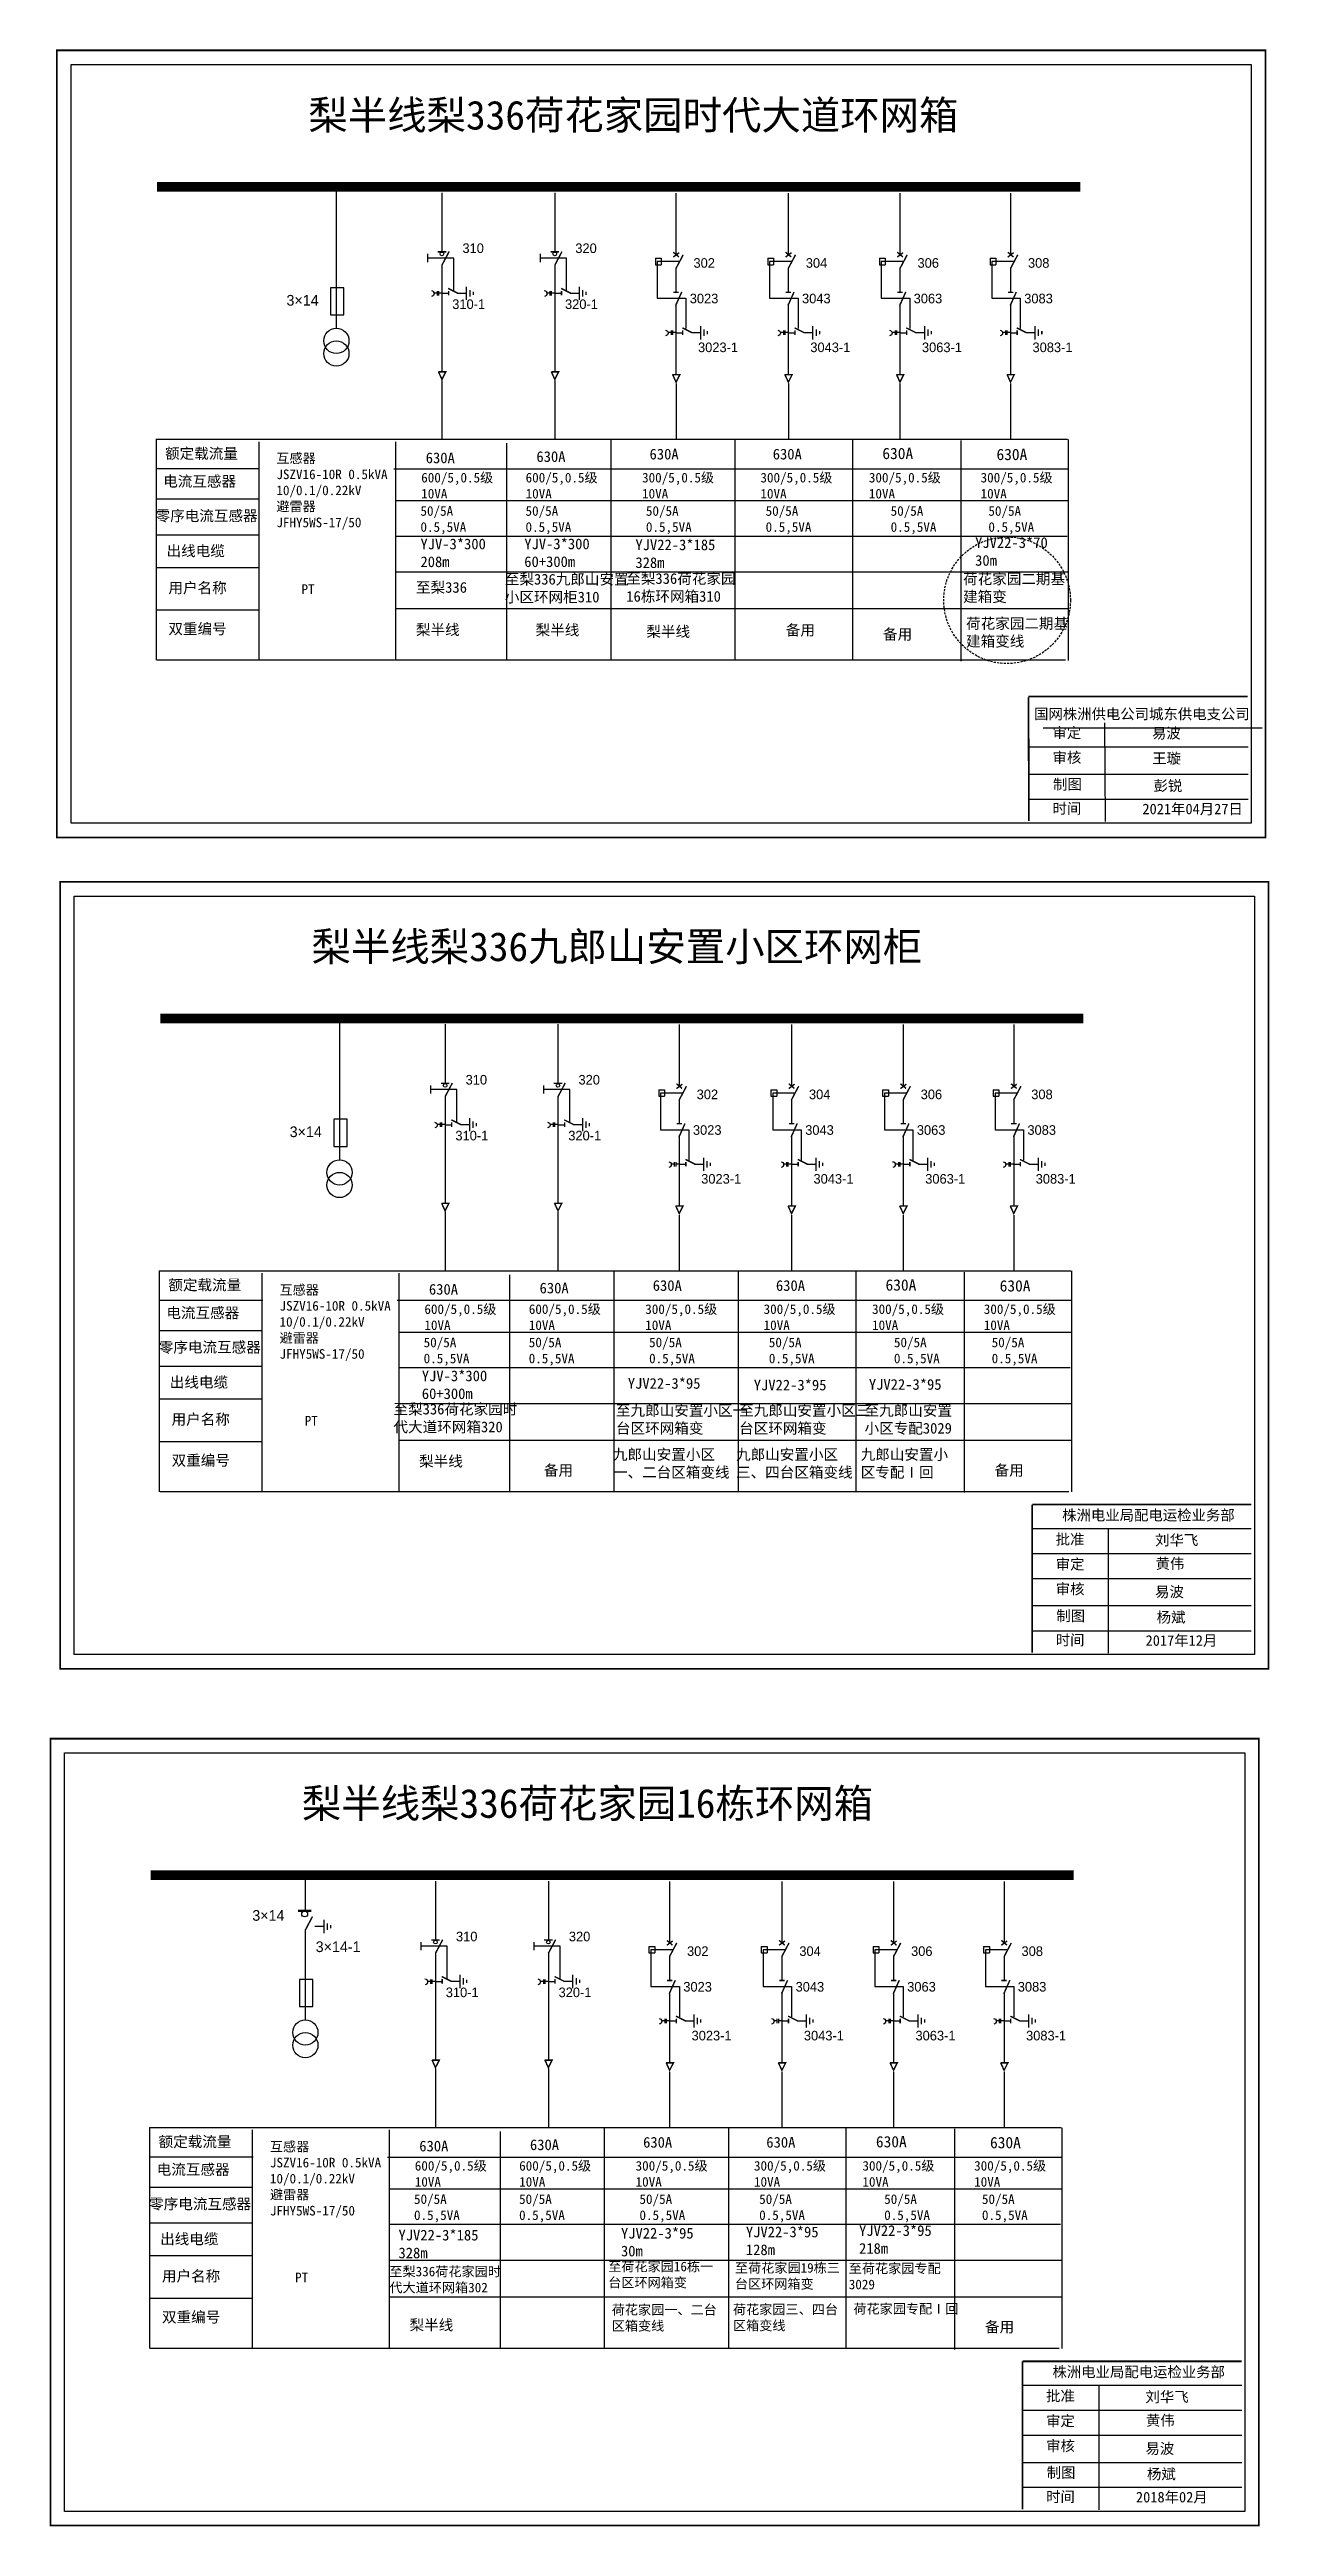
# Model space of a CAD drawing. Extents: x -1414 to -1025, y -1773 to -1515.
# Drawn here: x -1414 to -1287.4, y -1772.6 to -1515.5 of the extents above; entities that cross this region are included whole.
import ezdxf

# ---------------------------------------------------------------- set-up
doc = ezdxf.new("R2010")
doc.units = 0
doc.header["$LTSCALE"] = 0.774411
for name, pattern in [('ACAD_ISO02W100', [15, 12, -3]), ('CENTER', [50.8, 31.75, -6.35, 6.35, -6.35]), ('DASHED', [0.45, 0.3, -0.15])]:
    doc.linetypes.add(name, pattern=pattern)
doc.layers.get('0').update_dxf_attribs({"linetype": 'CONTINUOUS'})
doc.layers.add('2', color=7, linetype='CONTINUOUS')
doc.styles.add('hztxt_txtstyle_0.00_0_0', font='simkai.ttf')
doc.styles.add('hztxt_txtstyle_1.80_0_0', font='', dxfattribs={"height": 1.8, "bigfont": 'hztxt.shx'})
doc.styles.add('hztxt_txtstyle_2.70_0_0', font='', dxfattribs={"height": 2.7, "bigfont": 'hztxt.shx'})
doc.styles.add('字体', font='simkai_0.ttf', dxfattribs={"height": 2.5})
doc.styles.get('hztxt_txtstyle_1.80_0_0').set_extended_font_data('hztxt')
doc.styles.get('hztxt_txtstyle_2.70_0_0').set_extended_font_data('hztxt')

msp = doc.modelspace()

# ---------------------------------------------------------------- texts
at = {"color": 0, "style": 'hztxt_txtstyle_1.80_0_0'}
for s, p in [('310', (-1371.16, -1536.59)), ('320', (-1359.44, -1536.59)), ('302', (-1347.17, -1538.12)), ('304', (-1335.51, -1538.12)), ('306', (-1323.91, -1538.12)), ('308', (-1312.44, -1538.12)), ('310-1', (-1372.22, -1542.4)), ('320-1', (-1360.51, -1542.4)), ('3023', (-1347.56, -1541.81)), ('3043', (-1335.9, -1541.81)), ('3063', (-1324.31, -1541.81)), ('3083', (-1312.83, -1541.81)), ('3023-1', (-1346.7, -1546.88)), ('3043-1', (-1335.04, -1546.88)), ('3063-1', (-1323.45, -1546.88)), ('3083-1', (-1311.97, -1546.88)), ('310', (-1370.83, -1622.92)), ('320', (-1359.11, -1622.92)), ('302', (-1346.84, -1624.44)), ('304', (-1335.18, -1624.44)), ('306', (-1323.58, -1624.44)), ('308', (-1312.1, -1624.44)), ('310-1', (-1371.89, -1628.72)), ('320-1', (-1360.17, -1628.72)), ('3023', (-1347.23, -1628.14)), ('3043', (-1335.57, -1628.14)), ('3063', (-1323.98, -1628.14)), ('3083', (-1312.5, -1628.14)), ('3023-1', (-1346.37, -1633.21)), ('3043-1', (-1334.71, -1633.21)), ('3063-1', (-1323.11, -1633.21)), ('3083-1', (-1311.64, -1633.21)), ('310', (-1371.83, -1711.87)), ('320', (-1360.11, -1711.87)), ('302', (-1347.84, -1713.39)), ('304', (-1336.18, -1713.39)), ('306', (-1324.58, -1713.39)), ('308', (-1313.11, -1713.39)), ('310-1', (-1372.89, -1717.67)), ('320-1', (-1361.18, -1717.67)), ('3023', (-1348.23, -1717.09)), ('3043', (-1336.57, -1717.09)), ('3063', (-1324.98, -1717.09)), ('3083', (-1313.5, -1717.09)), ('3023-1', (-1347.37, -1722.16)), ('3043-1', (-1335.71, -1722.16)), ('3063-1', (-1324.12, -1722.16)), ('3083-1', (-1312.64, -1722.16))]:
    msp.add_text(s, height=0.998, dxfattribs=at).set_placement(p)
at = {"color": 0, "linetype": 'Continuous', "style": 'hztxt_txtstyle_2.70_0_0'}
for s, p in [('3×14', (-1389.43, -1542.05)), ('3×14', (-1389.1, -1628.38)), ('3×14', (-1392.98, -1709.74)), ('3×14-1', (-1386.4, -1712.99))]:
    msp.add_text(s, height=1.109, dxfattribs=at).set_placement(p)
at = {"color": 0, "linetype": 'Continuous', "attachment_point": 1}
for s, insert, char_height, width, style in [('{\\fSimSun|b0|i0|c134|p2;梨半线梨336荷花家园时代大道环网箱}', (-1387.16, -1520.77), 3, 80.4201, '字体'), ('{\\fSimSun|b0|i0|c134|p2;额定载流量}', (-1402.04, -1556.84), 1.1094, 17.8852, 'hztxt_txtstyle_2.70_0_0'), ('\\A1;{\\fSimSun|b0|i0|c134|p2;互感器\\PJSZV16-10R 0.5kVA\\P10/0.1/0.22kV\\P避雷器\\PJFHY5WS-17/50}', (-1390.48, -1557.4), 0.9985, 18.4113, 'hztxt_txtstyle_2.70_0_0'), ('{\\fSimSun|b0|i0|c134|p2;630A}', (-1374.97, -1557.3), 1.1094, 17.8852, 'hztxt_txtstyle_2.70_0_0'), ('{\\fSimSun|b0|i0|c134|p2;630A}', (-1363.48, -1557.17), 1.1094, 17.8852, 'hztxt_txtstyle_2.70_0_0'), ('{\\fSimSun|b0|i0|c134|p2;630A}', (-1351.73, -1556.91), 1.1094, 17.8852, 'hztxt_txtstyle_2.70_0_0'), ('{\\fSimSun|b0|i0|c134|p2;630A}', (-1338.94, -1556.91), 1.1094, 17.8852, 'hztxt_txtstyle_2.70_0_0'), ('{\\fSimSun|b0|i0|c134|p2;630A}', (-1327.56, -1556.81), 1.1757, 9.454, 'hztxt_txtstyle_0.00_0_0'), ('{\\fSimSun|b0|i0|c134|p2;630A}', (-1315.71, -1556.91), 1.1757, 9.454, 'hztxt_txtstyle_0.00_0_0'), ('{\\fSimSun|b0|i0|c134|p2;电流互感器}', (-1402.23, -1559.73), 1.1094, 17.8852, 'hztxt_txtstyle_2.70_0_0'), ('\\A1;{\\fSimSun|b0|i0|c134|p2;600/5,0.5级\\P10VA}', (-1375.44, -1559.41), 0.9985, 18.4113, 'hztxt_txtstyle_2.70_0_0'), ('\\A1;{\\fSimSun|b0|i0|c134|p2;600/5,0.5级\\P10VA}', (-1364.6, -1559.41), 0.9985, 18.4113, 'hztxt_txtstyle_2.70_0_0'), ('\\A1;{\\fSimSun|b0|i0|c134|p2;300/5,0.5级\\P10VA}', (-1352.51, -1559.41), 0.9985, 18.4113, 'hztxt_txtstyle_2.70_0_0'), ('\\A1;{\\fSimSun|b0|i0|c134|p2;300/5,0.5级\\P10VA}', (-1340.22, -1559.41), 0.9985, 18.4113, 'hztxt_txtstyle_2.70_0_0'), ('\\A1;{\\fSimSun|b0|i0|c134|p2;300/5,0.5级\\P10VA}', (-1328.96, -1559.41), 0.9985, 18.4113, 'hztxt_txtstyle_2.70_0_0'), ('\\A1;{\\fSimSun|b0|i0|c134|p2;300/5,0.5级\\P10VA}', (-1317.36, -1559.41), 0.9985, 18.4113, 'hztxt_txtstyle_2.70_0_0'), ('{\\fSimSun|b0|i0|c134|p2;零序电流互感器}', (-1403.02, -1563.31), 1.1094, 17.8852, 'hztxt_txtstyle_2.70_0_0'), ('{\\fSimSun|b0|i0|c134|p2;50/5A\\P0.5,5VA}', (-1375.52, -1562.87), 0.9985, 17.8852, 'hztxt_txtstyle_2.70_0_0'), ('{\\fSimSun|b0|i0|c134|p2;50/5A\\P0.5,5VA}', (-1364.61, -1562.87), 0.9985, 17.8852, 'hztxt_txtstyle_2.70_0_0'), ('{\\fSimSun|b0|i0|c134|p2;50/5A\\P0.5,5VA}', (-1352.11, -1562.87), 0.9985, 17.8852, 'hztxt_txtstyle_2.70_0_0'), ('{\\fSimSun|b0|i0|c134|p2;50/5A\\P0.5,5VA}', (-1339.68, -1562.87), 0.9985, 17.8852, 'hztxt_txtstyle_2.70_0_0'), ('{\\fSimSun|b0|i0|c134|p2;50/5A\\P0.5,5VA}', (-1326.7, -1562.87), 0.9985, 17.8852, 'hztxt_txtstyle_2.70_0_0'), ('{\\fSimSun|b0|i0|c134|p2;50/5A\\P0.5,5VA}', (-1316.55, -1562.87), 0.9985, 17.8852, 'hztxt_txtstyle_2.70_0_0'), ('{\\fSimSun|b0|i0|c134|p2;YJV22-3*70 \\P30m}', (-1317.93, -1566.1), 1.1094, 17.8852, 'hztxt_txtstyle_2.70_0_0'), ('{\\fSimSun|b0|i0|c134|p2;出线电缆}', (-1401.88, -1566.95), 1.1094, 17.8852, 'hztxt_txtstyle_2.70_0_0'), ('{\\fSimSun|b0|i0|c134|p2;YJV-3*300 \\P208m}', (-1375.52, -1566.24), 1.1094, 17.8852, 'hztxt_txtstyle_2.70_0_0'), ('{\\fSimSun|b0|i0|c134|p2;YJV-3*300 \\P60+300m}', (-1364.74, -1566.23), 1.1094, 17.8852, 'hztxt_txtstyle_2.70_0_0'), ('{\\fSimSun|b0|i0|c134|p2;YJV22-3*185 \\P328m}', (-1353.2, -1566.33), 1.1094, 17.8852, 'hztxt_txtstyle_2.70_0_0'), ('{\\fSimSun|b0|i0|c134|p2;用户名称}', (-1401.69, -1570.79), 1.1094, 17.8852, 'hztxt_txtstyle_2.70_0_0'), ('{\\fSimSun|b0|i0|c134|p2;PT}', (-1387.87, -1570.99), 1.0024, 7.7986, 'hztxt_txtstyle_0.00_0_0'), ('{\\fSimSun|b0|i0|c134|p2;至梨336}', (-1375.98, -1570.75), 1.1094, 13.2313, 'hztxt_txtstyle_2.70_0_0'), ('{\\fSimSun|b0|i0|c134|p2;至梨336九郎山安置小区环网柜310}', (-1366.76, -1569.9), 1.1094, 13.2313, 'hztxt_txtstyle_2.70_0_0'), ('{\\fSimSun|b0|i0|c134|p2;至梨336荷花家园16栋环网箱310}', (-1354.15, -1569.83), 1.1094, 11.9825, 'hztxt_txtstyle_2.70_0_0'), ('{\\fSimSun|b0|i0|c134|p2;荷花家园二期基建箱变}', (-1319.18, -1569.86), 1.1094, 11.9825, 'hztxt_txtstyle_2.70_0_0'), ('{\\fSimSun|b0|i0|c134|p2;双重编号}', (-1401.69, -1575.05), 1.1094, 17.8852, 'hztxt_txtstyle_2.70_0_0'), ('{\\fSimSun|b0|i0|c134|p2;梨半线}', (-1375.99, -1575.14), 1.1094, 17.8852, 'hztxt_txtstyle_2.70_0_0'), ('{\\fSimSun|b0|i0|c134|p2;梨半线}', (-1363.56, -1575.17), 1.1094, 17.8852, 'hztxt_txtstyle_2.70_0_0'), ('{\\fSimSun|b0|i0|c134|p2;梨半线}', (-1352.06, -1575.33), 1.1094, 17.8852, 'hztxt_txtstyle_2.70_0_0'), ('{\\fSimSun|b0|i0|c134|p2;备用}', (-1337.59, -1575.18), 1.1094, 17.8852, 'hztxt_txtstyle_2.70_0_0'), ('{\\fSimSun|b0|i0|c134|p2;备用}', (-1327.49, -1575.61), 1.1094, 17.8852, 'hztxt_txtstyle_2.70_0_0'), ('{\\fSimSun|b0|i0|c134|p2;荷花家园二期基建箱变线}', (-1318.87, -1574.49), 1.1094, 11.4461, 'hztxt_txtstyle_2.70_0_0'), ('国网株洲供电公司城东供电支公司', (-1311.81, -1583.9), 1.0944, 29.9201, '字体'), ('\\f\uffbfﾬￌﾣﾤ_GB2312|b0|i0|c134|p49;审定', (-1309.89, -1585.85), 1.0944, 8.5588, '字体'), ('易波', (-1299.57, -1585.89), 1.094, 8.5588, '字体'), ('\\f\uffbfﾬￌﾣﾤ_GB2312|b0|i0|c134|p49;审核', (-1309.89, -1588.42), 1.0944, 8.5588, '字体'), ('王璇', (-1299.54, -1588.5), 1.094, 8.5588, '字体'), ('\\f\uffbfﾬￌﾣﾤ_GB2312|b0|i0|c134|p49;制图', (-1309.83, -1591.2), 1.0944, 8.5588, '字体'), ('{\\fSimSun|b0|i0|c134|p2;彭锐}', (-1299.41, -1591.35), 1.0944, 8.5588, '字体'), ('\\f\uffbfﾬￌﾣﾤ_GB2312|b0|i0|c134|p49;时间', (-1309.89, -1593.71), 1.0944, 8.5588, '字体'), ('2021{\\fSimSun|b0|i0|c134|p2;年}04{\\fSimSun|b0|i0|c134|p2;月27日}', (-1300.56, -1593.76), 1.0944, 16.0081, '字体'), ('{\\fSimSun|b0|i0|c134|p2;梨半线梨336九郎山安置小区环网柜}', (-1386.83, -1607.1), 3, 80.4201, '字体'), ('{\\fSimSun|b0|i0|c134|p2;额定载流量}', (-1401.7, -1643.17), 1.1094, 17.8852, 'hztxt_txtstyle_2.70_0_0'), ('{\\fSimSun|b0|i0|c134|p2;630A}', (-1351.4, -1643.23), 1.1094, 17.8852, 'hztxt_txtstyle_2.70_0_0'), ('{\\fSimSun|b0|i0|c134|p2;630A}', (-1338.61, -1643.23), 1.1094, 17.8852, 'hztxt_txtstyle_2.70_0_0'), ('{\\fSimSun|b0|i0|c134|p2;630A}', (-1327.23, -1643.14), 1.1757, 9.454, 'hztxt_txtstyle_0.00_0_0'), ('{\\fSimSun|b0|i0|c134|p2;630A}', (-1315.38, -1643.23), 1.1757, 9.454, 'hztxt_txtstyle_0.00_0_0'), ('\\A1;{\\fSimSun|b0|i0|c134|p2;互感器\\PJSZV16-10R 0.5kVA\\P10/0.1/0.22kV\\P避雷器\\PJFHY5WS-17/50}', (-1390.15, -1643.73), 0.9985, 18.4113, 'hztxt_txtstyle_2.70_0_0'), ('\\A1;{\\fSimSun|b0|i0|c134|p2;600/5,0.5级\\P10VA}', (-1375.11, -1645.74), 0.9985, 18.4113, 'hztxt_txtstyle_2.70_0_0'), ('{\\fSimSun|b0|i0|c134|p2;630A}', (-1374.64, -1643.62), 1.1094, 17.8852, 'hztxt_txtstyle_2.70_0_0'), ('\\A1;{\\fSimSun|b0|i0|c134|p2;600/5,0.5级\\P10VA}', (-1364.27, -1645.74), 0.9985, 18.4113, 'hztxt_txtstyle_2.70_0_0'), ('{\\fSimSun|b0|i0|c134|p2;630A}', (-1363.15, -1643.49), 1.1094, 17.8852, 'hztxt_txtstyle_2.70_0_0'), ('\\A1;{\\fSimSun|b0|i0|c134|p2;300/5,0.5级\\P10VA}', (-1352.18, -1645.74), 0.9985, 18.4113, 'hztxt_txtstyle_2.70_0_0'), ('\\A1;{\\fSimSun|b0|i0|c134|p2;300/5,0.5级\\P10VA}', (-1339.89, -1645.74), 0.9985, 18.4113, 'hztxt_txtstyle_2.70_0_0'), ('\\A1;{\\fSimSun|b0|i0|c134|p2;300/5,0.5级\\P10VA}', (-1328.63, -1645.74), 0.9985, 18.4113, 'hztxt_txtstyle_2.70_0_0'), ('\\A1;{\\fSimSun|b0|i0|c134|p2;300/5,0.5级\\P10VA}', (-1317.03, -1645.74), 0.9985, 18.4113, 'hztxt_txtstyle_2.70_0_0'), ('{\\fSimSun|b0|i0|c134|p2;电流互感器}', (-1401.9, -1646.06), 1.1094, 17.8852, 'hztxt_txtstyle_2.70_0_0'), ('{\\fSimSun|b0|i0|c134|p2;零序电流互感器}', (-1402.69, -1649.63), 1.1094, 17.8852, 'hztxt_txtstyle_2.70_0_0'), ('{\\fSimSun|b0|i0|c134|p2;50/5A\\P0.5,5VA}', (-1375.19, -1649.19), 0.9985, 17.8852, 'hztxt_txtstyle_2.70_0_0'), ('{\\fSimSun|b0|i0|c134|p2;50/5A\\P0.5,5VA}', (-1364.28, -1649.19), 0.9985, 17.8852, 'hztxt_txtstyle_2.70_0_0'), ('{\\fSimSun|b0|i0|c134|p2;50/5A\\P0.5,5VA}', (-1351.78, -1649.19), 0.9985, 17.8852, 'hztxt_txtstyle_2.70_0_0'), ('{\\fSimSun|b0|i0|c134|p2;50/5A\\P0.5,5VA}', (-1339.35, -1649.19), 0.9985, 17.8852, 'hztxt_txtstyle_2.70_0_0'), ('{\\fSimSun|b0|i0|c134|p2;50/5A\\P0.5,5VA}', (-1326.36, -1649.19), 0.9985, 17.8852, 'hztxt_txtstyle_2.70_0_0'), ('{\\fSimSun|b0|i0|c134|p2;50/5A\\P0.5,5VA}', (-1316.21, -1649.19), 0.9985, 17.8852, 'hztxt_txtstyle_2.70_0_0'), ('{\\fSimSun|b0|i0|c134|p2;出线电缆}', (-1401.55, -1653.27), 1.1094, 17.8852, 'hztxt_txtstyle_2.70_0_0'), ('{\\fSimSun|b0|i0|c134|p2;YJV-3*300 \\P60+300m}', (-1375.38, -1652.61), 1.1094, 17.8852, 'hztxt_txtstyle_2.70_0_0'), ('{\\fSimSun|b0|i0|c134|p2;YJV22-3*95}', (-1353.99, -1653.39), 1.1094, 17.8852, 'hztxt_txtstyle_2.70_0_0'), ('{\\fSimSun|b0|i0|c134|p2;YJV22-3*95}', (-1340.91, -1653.56), 1.1094, 17.8852, 'hztxt_txtstyle_2.70_0_0'), ('{\\fSimSun|b0|i0|c134|p2;YJV22-3*95}', (-1328.96, -1653.5), 1.1094, 17.8852, 'hztxt_txtstyle_2.70_0_0'), ('{\\fSimSun|b0|i0|c134|p2;至梨336荷花家园时代大道环网箱320}', (-1378.32, -1656.06), 1.1094, 13.2313, 'hztxt_txtstyle_2.70_0_0'), ('{\\fSimSun|b0|i0|c134|p2;至九郎山安置小区一台区环网箱变}', (-1355.22, -1656.2), 1.1094, 13.6226, 'hztxt_txtstyle_2.70_0_0'), ('{\\fSimSun|b0|i0|c134|p2;至九郎山安置小区三台区环网箱变}', (-1342.43, -1656.2), 1.1094, 13.6226, 'hztxt_txtstyle_2.70_0_0'), ('{\\fSimSun|b0|i0|c134|p2;至九郎山安置小区专配3029}', (-1329.41, -1656.2), 1.1094, 9.6975, 'hztxt_txtstyle_2.70_0_0'), ('{\\fSimSun|b0|i0|c134|p2;用户名称}', (-1401.36, -1657.12), 1.1094, 17.8852, 'hztxt_txtstyle_2.70_0_0'), ('{\\fSimSun|b0|i0|c134|p2;PT}', (-1387.54, -1657.32), 1.0024, 7.7986, 'hztxt_txtstyle_0.00_0_0'), ('{\\fSimSun|b0|i0|c134|p2;双重编号}', (-1401.36, -1661.38), 1.1094, 17.8852, 'hztxt_txtstyle_2.70_0_0'), ('{\\fSimSun|b0|i0|c134|p2;九郎山安置小区一、二台区箱变线}', (-1355.53, -1660.77), 1.1094, 12.5431, 'hztxt_txtstyle_2.70_0_0'), ('{\\fSimSun|b0|i0|c134|p2;九郎山安置小区三、四台区箱变线}', (-1342.75, -1660.77), 1.1094, 12.5431, 'hztxt_txtstyle_2.70_0_0'), ('{\\fSimSun|b0|i0|c134|p2;九郎山安置小区专配Ⅰ回}', (-1329.81, -1660.77), 1.1094, 9.6975, 'hztxt_txtstyle_2.70_0_0'), ('{\\fSimSun|b0|i0|c134|p2;梨半线}', (-1375.66, -1661.47), 1.1094, 17.8852, 'hztxt_txtstyle_2.70_0_0'), ('{\\fSimSun|b0|i0|c134|p2;备用}', (-1362.7, -1662.41), 1.1094, 17.8852, 'hztxt_txtstyle_2.70_0_0'), ('{\\fSimSun|b0|i0|c134|p2;备用}', (-1315.9, -1662.41), 1.1094, 17.8852, 'hztxt_txtstyle_2.70_0_0'), ('株洲电业局配电运检业务部', (-1308.89, -1667.08), 1.0944, 29.9201, '字体'), ('{\\fKaiTi_GB2312|b0|i0|c134|p49;批准}', (-1309.56, -1669.58), 1.0944, 8.5588, '字体'), ('刘华飞', (-1299.24, -1669.67), 1.094, 8.5588, '字体'), ('\\f\uffbfﾬￌﾣﾤ_GB2312|b0|i0|c134|p49;审定', (-1309.56, -1672.17), 1.0944, 8.5588, '字体'), ('黄伟', (-1299.19, -1672.11), 1.094, 8.5588, '字体'), ('\\f\uffbfﾬￌﾣﾤ_GB2312|b0|i0|c134|p49;审核', (-1309.56, -1674.75), 1.0944, 8.5588, '字体'), ('易波', (-1299.24, -1675.04), 1.094, 8.5588, '字体'), ('\\f\uffbfﾬￌﾣﾤ_GB2312|b0|i0|c134|p49;制图', (-1309.5, -1677.53), 1.0944, 8.5588, '字体'), ('{\\fSimSun|b0|i0|c134|p2;杨斌}', (-1299.08, -1677.68), 1.0944, 8.5588, '字体'), ('\\f\uffbfﾬￌﾣﾤ_GB2312|b0|i0|c134|p49;时间', (-1309.56, -1680.04), 1.0944, 8.5588, '字体'), ('2017{\\fSimSun|b0|i0|c134|p2;年}12{\\fSimSun|b0|i0|c134|p2;月}', (-1300.23, -1680.09), 1.0944, 16.0081, '字体'), ('{\\fSimSun|b0|i0|c134|p2;梨半线梨336荷花家园16栋环网箱}', (-1387.83, -1696.05), 3, 80.4201, '字体'), ('{\\fSimSun|b0|i0|c134|p2;额定载流量}', (-1402.71, -1732.12), 1.1094, 17.8852, 'hztxt_txtstyle_2.70_0_0'), ('\\A1;{\\fSimSun|b0|i0|c134|p2;互感器\\PJSZV16-10R 0.5kVA\\P10/0.1/0.22kV\\P避雷器\\PJFHY5WS-17/50}', (-1391.15, -1732.68), 0.9985, 18.4113, 'hztxt_txtstyle_2.70_0_0'), ('{\\fSimSun|b0|i0|c134|p2;630A}', (-1375.64, -1732.57), 1.1094, 17.8852, 'hztxt_txtstyle_2.70_0_0'), ('{\\fSimSun|b0|i0|c134|p2;630A}', (-1364.15, -1732.44), 1.1094, 17.8852, 'hztxt_txtstyle_2.70_0_0'), ('{\\fSimSun|b0|i0|c134|p2;630A}', (-1352.4, -1732.18), 1.1094, 17.8852, 'hztxt_txtstyle_2.70_0_0'), ('{\\fSimSun|b0|i0|c134|p2;630A}', (-1339.61, -1732.18), 1.1094, 17.8852, 'hztxt_txtstyle_2.70_0_0'), ('{\\fSimSun|b0|i0|c134|p2;630A}', (-1328.23, -1732.09), 1.1757, 9.454, 'hztxt_txtstyle_0.00_0_0'), ('{\\fSimSun|b0|i0|c134|p2;630A}', (-1316.38, -1732.18), 1.1757, 9.454, 'hztxt_txtstyle_0.00_0_0'), ('{\\fSimSun|b0|i0|c134|p2;电流互感器}', (-1402.9, -1735), 1.1094, 17.8852, 'hztxt_txtstyle_2.70_0_0'), ('\\A1;{\\fSimSun|b0|i0|c134|p2;600/5,0.5级\\P10VA}', (-1376.11, -1734.68), 0.9985, 18.4113, 'hztxt_txtstyle_2.70_0_0'), ('\\A1;{\\fSimSun|b0|i0|c134|p2;600/5,0.5级\\P10VA}', (-1365.27, -1734.68), 0.9985, 18.4113, 'hztxt_txtstyle_2.70_0_0'), ('\\A1;{\\fSimSun|b0|i0|c134|p2;300/5,0.5级\\P10VA}', (-1353.18, -1734.68), 0.9985, 18.4113, 'hztxt_txtstyle_2.70_0_0'), ('\\A1;{\\fSimSun|b0|i0|c134|p2;300/5,0.5级\\P10VA}', (-1340.89, -1734.68), 0.9985, 18.4113, 'hztxt_txtstyle_2.70_0_0'), ('\\A1;{\\fSimSun|b0|i0|c134|p2;300/5,0.5级\\P10VA}', (-1329.63, -1734.68), 0.9985, 18.4113, 'hztxt_txtstyle_2.70_0_0'), ('\\A1;{\\fSimSun|b0|i0|c134|p2;300/5,0.5级\\P10VA}', (-1318.03, -1734.68), 0.9985, 18.4113, 'hztxt_txtstyle_2.70_0_0'), ('{\\fSimSun|b0|i0|c134|p2;50/5A\\P0.5,5VA}', (-1376.19, -1738.14), 0.9985, 17.8852, 'hztxt_txtstyle_2.70_0_0'), ('{\\fSimSun|b0|i0|c134|p2;50/5A\\P0.5,5VA}', (-1365.28, -1738.14), 0.9985, 17.8852, 'hztxt_txtstyle_2.70_0_0'), ('{\\fSimSun|b0|i0|c134|p2;50/5A\\P0.5,5VA}', (-1352.78, -1738.14), 0.9985, 17.8852, 'hztxt_txtstyle_2.70_0_0'), ('{\\fSimSun|b0|i0|c134|p2;50/5A\\P0.5,5VA}', (-1340.35, -1738.14), 0.9985, 17.8852, 'hztxt_txtstyle_2.70_0_0'), ('{\\fSimSun|b0|i0|c134|p2;50/5A\\P0.5,5VA}', (-1327.37, -1738.14), 0.9985, 17.8852, 'hztxt_txtstyle_2.70_0_0'), ('{\\fSimSun|b0|i0|c134|p2;50/5A\\P0.5,5VA}', (-1317.22, -1738.14), 0.9985, 17.8852, 'hztxt_txtstyle_2.70_0_0'), ('{\\fSimSun|b0|i0|c134|p2;零序电流互感器}', (-1403.69, -1738.58), 1.1094, 17.8852, 'hztxt_txtstyle_2.70_0_0'), ('{\\fSimSun|b0|i0|c134|p2;出线电缆}', (-1402.55, -1742.22), 1.1094, 17.8852, 'hztxt_txtstyle_2.70_0_0'), ('{\\fSimSun|b0|i0|c134|p2;YJV22-3*185 \\P328m}', (-1377.8, -1741.82), 1.1094, 17.8852, 'hztxt_txtstyle_2.70_0_0'), ('{\\fSimSun|b0|i0|c134|p2;YJV22-3*95\\P30m}', (-1354.7, -1741.62), 1.1094, 17.8852, 'hztxt_txtstyle_2.70_0_0'), ('{\\fSimSun|b0|i0|c134|p2;YJV22-3*95\\P128m}', (-1341.73, -1741.49), 1.1094, 17.8852, 'hztxt_txtstyle_2.70_0_0'), ('{\\fSimSun|b0|i0|c134|p2;YJV22-3*95\\P218m}', (-1329.98, -1741.35), 1.1094, 17.8852, 'hztxt_txtstyle_2.70_0_0'), ('{\\fSimSun|b0|i0|c134|p2;用户名称}', (-1402.36, -1746.07), 1.1094, 17.8852, 'hztxt_txtstyle_2.70_0_0'), ('{\\fSimSun|b0|i0|c134|p2;至梨336荷花家园时代大道环网箱302}', (-1378.75, -1745.65), 1, 12.025, 'hztxt_txtstyle_2.70_0_0'), ('{\\fSimSun|b0|i0|c134|p2;至荷花家园16栋一台区环网箱变}', (-1356.03, -1745.13), 1, 11.1409, 'hztxt_txtstyle_2.70_0_0'), ('{\\fSimSun|b0|i0|c134|p2;至荷花家园19栋三台区环网箱变}', (-1342.87, -1745.27), 1, 11.1409, 'hztxt_txtstyle_2.70_0_0'), ('{\\fSimSun|b0|i0|c134|p2;至荷花家园专配3029}', (-1331.05, -1745.33), 1, 11.1409, 'hztxt_txtstyle_2.70_0_0'), ('{\\fSimSun|b0|i0|c134|p2;PT}', (-1388.54, -1746.27), 1.0024, 7.7986, 'hztxt_txtstyle_0.00_0_0'), ('{\\fSimSun|b0|i0|c134|p2;双重编号}', (-1402.36, -1750.33), 1.1094, 17.8852, 'hztxt_txtstyle_2.70_0_0'), ('{\\fSimSun|b0|i0|c134|p2;梨半线}', (-1376.65, -1751.15), 1.1094, 17.8852, 'hztxt_txtstyle_2.70_0_0'), ('{\\fSimSun|b0|i0|c134|p2;荷花家园一、二台区箱变线}', (-1355.66, -1749.62), 1, 11.1409, 'hztxt_txtstyle_2.70_0_0'), ('{\\fSimSun|b0|i0|c134|p2;荷花家园三、四台区箱变线}', (-1343.07, -1749.59), 1, 11.1409, 'hztxt_txtstyle_2.70_0_0'), ('{\\fSimSun|b0|i0|c134|p2;荷花家园专配Ⅰ回}', (-1330.57, -1749.52), 1, 11.1409, 'hztxt_txtstyle_2.70_0_0'), ('{\\fSimSun|b0|i0|c134|p2;备用}', (-1316.9, -1751.35), 1.1094, 17.8852, 'hztxt_txtstyle_2.70_0_0'), ('株洲电业局配电运检业务部', (-1309.9, -1756.03), 1.0944, 29.9201, '字体'), ('{\\fKaiTi_GB2312|b0|i0|c134|p49;批准}', (-1310.56, -1758.52), 1.0944, 8.5588, '字体'), ('刘华飞', (-1300.24, -1758.62), 1.094, 8.5588, '字体'), ('\\f\uffbfﾬￌﾣﾤ_GB2312|b0|i0|c134|p49;审定', (-1310.56, -1761.12), 1.0944, 8.5588, '字体'), ('黄伟', (-1300.19, -1761.06), 1.094, 8.5588, '字体'), ('\\f\uffbfﾬￌﾣﾤ_GB2312|b0|i0|c134|p49;审核', (-1310.56, -1763.7), 1.0944, 8.5588, '字体'), ('易波', (-1300.24, -1763.99), 1.094, 8.5588, '字体'), ('\\f\uffbfﾬￌﾣﾤ_GB2312|b0|i0|c134|p49;制图', (-1310.5, -1766.48), 1.0944, 8.5588, '字体'), ('{\\fSimSun|b0|i0|c134|p2;杨斌}', (-1300.08, -1766.63), 1.0944, 8.5588, '字体'), ('\\f\uffbfﾬￌﾣﾤ_GB2312|b0|i0|c134|p49;时间', (-1310.56, -1768.99), 1.0944, 8.5588, '字体'), ('2018{\\fSimSun|b0|i0|c134|p2;年}02{\\fSimSun|b0|i0|c134|p2;月}', (-1301.23, -1769.03), 1.0944, 16.0081, '字体')]:
    msp.add_mtext(s, dxfattribs=dict(at, insert=insert, char_height=char_height, width=width, style=style))

# ---------------------------------------------------------------- blocks, each defined once
blk = doc.blocks.new('JD')
for points in [[(-2, 0.2), (-2, -0.2), (2, 0.2), (2, -0.2)], [(1, -1.2), (1, -0.8), (-1, -1.2), (-1, -0.8)], [(-0.5, -1.8), (-0.5, -2.2), (0.5, -1.8), (0.5, -2.2)]]:
    blk.add_trace(points)

# ---------------------------------------------------------------- linework, layer by layer
at = {"color": 0}
for p, q in [((-1384.26, -1529.7), (-1384.26, -1544.38)), ((-1373.29, -1530.34), (-1373.29, -1536.45)), ((-1361.57, -1530.34), (-1361.57, -1536.45)), ((-1348.99, -1530.37), (-1348.99, -1536.79)), ((-1337.33, -1530.37), (-1337.33, -1536.79)), ((-1325.73, -1530.37), (-1325.73, -1536.79)), ((-1314.25, -1530.37), (-1314.25, -1536.79)), ((-1373.29, -1537.81), (-1373.29, -1548.91)), ((-1361.57, -1537.81), (-1361.57, -1548.91)), ((-1351.12, -1537.13), (-1350.52, -1537.13)), ((-1351.12, -1537.13), (-1351.12, -1537.8)), ((-1351.12, -1537.8), (-1350.52, -1537.8)), ((-1350.52, -1537.13), (-1350.52, -1537.8)), ((-1339.46, -1537.13), (-1338.86, -1537.13)), ((-1339.46, -1537.13), (-1339.46, -1537.8)), ((-1339.46, -1537.8), (-1338.86, -1537.8)), ((-1338.86, -1537.13), (-1338.86, -1537.8)), ((-1327.86, -1537.13), (-1327.26, -1537.13)), ((-1327.86, -1537.13), (-1327.86, -1537.8)), ((-1327.86, -1537.8), (-1327.26, -1537.8)), ((-1327.26, -1537.13), (-1327.26, -1537.8)), ((-1316.38, -1537.13), (-1315.78, -1537.13)), ((-1316.38, -1537.13), (-1316.38, -1537.8)), ((-1316.38, -1537.8), (-1315.78, -1537.8)), ((-1315.78, -1537.13), (-1315.78, -1537.8)), ((-1348.99, -1538.15), (-1348.99, -1540.62)), ((-1337.33, -1538.15), (-1337.33, -1540.62)), ((-1325.73, -1538.15), (-1325.73, -1540.62)), ((-1314.25, -1538.15), (-1314.25, -1540.62)), ((-1373.29, -1540.76), (-1372.6, -1540.76)), ((-1371.7, -1540.74), (-1370.76, -1540.74)), ((-1361.57, -1540.76), (-1360.88, -1540.76)), ((-1359.98, -1540.74), (-1359.04, -1540.74)), ((-1348.99, -1541.86), (-1348.99, -1549.17)), ((-1337.33, -1541.86), (-1337.33, -1549.17)), ((-1325.73, -1541.86), (-1325.73, -1549.17)), ((-1314.25, -1541.86), (-1314.25, -1549.17)), ((-1348.99, -1544.86), (-1348.29, -1544.86)), ((-1347.39, -1544.84), (-1346.45, -1544.84)), ((-1337.33, -1544.86), (-1336.64, -1544.86)), ((-1335.73, -1544.84), (-1334.79, -1544.84)), ((-1325.73, -1544.86), (-1325.04, -1544.86)), ((-1324.14, -1544.84), (-1323.19, -1544.84)), ((-1314.25, -1544.86), (-1313.56, -1544.86)), ((-1312.66, -1544.84), (-1311.72, -1544.84)), ((-1392.22, -1559.01), (-1402.92, -1559.01)), ((-1392.26, -1562.16), (-1402.96, -1562.16)), ((-1392.26, -1565.88), (-1402.96, -1565.88)), ((-1392.3, -1569.27), (-1403, -1569.27)), ((-1392.26, -1573.68), (-1402.96, -1573.68)), ((-1383.93, -1616.02), (-1383.93, -1630.71)), ((-1372.96, -1616.66), (-1372.96, -1622.78)), ((-1361.24, -1616.66), (-1361.24, -1622.78)), ((-1348.65, -1616.7), (-1348.65, -1623.11)), ((-1337, -1616.7), (-1337, -1623.11)), ((-1325.4, -1616.7), (-1325.4, -1623.11)), ((-1313.92, -1616.7), (-1313.92, -1623.11)), ((-1372.96, -1624.14), (-1372.96, -1635.24)), ((-1361.24, -1624.14), (-1361.24, -1635.24)), ((-1350.78, -1623.46), (-1350.18, -1623.46)), ((-1350.78, -1623.46), (-1350.78, -1624.13)), ((-1350.78, -1624.13), (-1350.18, -1624.13)), ((-1350.18, -1623.46), (-1350.18, -1624.13)), ((-1348.65, -1624.48), (-1348.65, -1626.95)), ((-1339.13, -1623.46), (-1338.53, -1623.46)), ((-1339.13, -1623.46), (-1339.13, -1624.13)), ((-1339.13, -1624.13), (-1338.53, -1624.13)), ((-1338.53, -1623.46), (-1338.53, -1624.13)), ((-1337, -1624.48), (-1337, -1626.95)), ((-1327.53, -1623.46), (-1326.93, -1623.46)), ((-1327.53, -1623.46), (-1327.53, -1624.13)), ((-1327.53, -1624.13), (-1326.93, -1624.13)), ((-1326.93, -1623.46), (-1326.93, -1624.13)), ((-1325.4, -1624.48), (-1325.4, -1626.95)), ((-1316.05, -1623.46), (-1315.45, -1623.46)), ((-1316.05, -1623.46), (-1316.05, -1624.13)), ((-1316.05, -1624.13), (-1315.45, -1624.13)), ((-1315.45, -1623.46), (-1315.45, -1624.13)), ((-1313.92, -1624.48), (-1313.92, -1626.95)), ((-1372.96, -1627.09), (-1372.27, -1627.09)), ((-1371.37, -1627.07), (-1370.43, -1627.07)), ((-1361.24, -1627.09), (-1360.55, -1627.09)), ((-1359.65, -1627.07), (-1358.71, -1627.07)), ((-1348.65, -1628.19), (-1348.65, -1635.5)), ((-1337, -1628.19), (-1337, -1635.5)), ((-1325.4, -1628.19), (-1325.4, -1635.5)), ((-1313.92, -1628.19), (-1313.92, -1635.5)), ((-1348.65, -1631.19), (-1347.96, -1631.19)), ((-1347.06, -1631.17), (-1346.12, -1631.17)), ((-1337, -1631.19), (-1336.3, -1631.19)), ((-1335.4, -1631.17), (-1334.46, -1631.17)), ((-1325.4, -1631.19), (-1324.71, -1631.19)), ((-1323.8, -1631.17), (-1322.86, -1631.17)), ((-1313.92, -1631.19), (-1313.23, -1631.19)), ((-1312.33, -1631.17), (-1311.39, -1631.17)), ((-1391.88, -1645.34), (-1402.59, -1645.34)), ((-1391.93, -1648.49), (-1402.63, -1648.49)), ((-1391.93, -1652.2), (-1402.63, -1652.2)), ((-1391.97, -1655.59), (-1402.67, -1655.59)), ((-1391.93, -1660), (-1402.63, -1660)), ((-1387.49, -1705.36), (-1387.49, -1708.65)), ((-1373.96, -1705.61), (-1373.96, -1711.72)), ((-1362.24, -1705.61), (-1362.24, -1711.72)), ((-1349.66, -1705.65), (-1349.66, -1712.06)), ((-1338, -1705.65), (-1338, -1712.06)), ((-1326.4, -1705.65), (-1326.4, -1712.06)), ((-1314.92, -1705.65), (-1314.92, -1712.06)), ((-1387.48, -1710.68), (-1387.48, -1720.01)), ((-1386.49, -1710.31), (-1385.55, -1710.31)), ((-1351.79, -1712.41), (-1351.19, -1712.41)), ((-1351.79, -1712.41), (-1351.79, -1713.07)), ((-1351.19, -1712.41), (-1351.19, -1713.07)), ((-1340.13, -1712.41), (-1339.53, -1712.41)), ((-1340.13, -1712.41), (-1340.13, -1713.07)), ((-1339.53, -1712.41), (-1339.53, -1713.07)), ((-1328.53, -1712.41), (-1327.93, -1712.41)), ((-1328.53, -1712.41), (-1328.53, -1713.07)), ((-1327.93, -1712.41), (-1327.93, -1713.07)), ((-1317.05, -1712.41), (-1316.45, -1712.41)), ((-1317.05, -1712.41), (-1317.05, -1713.07)), ((-1316.45, -1712.41), (-1316.45, -1713.07)), ((-1373.96, -1713.09), (-1373.96, -1724.19)), ((-1362.24, -1713.09), (-1362.24, -1724.19)), ((-1351.79, -1713.07), (-1351.19, -1713.07)), ((-1349.66, -1713.42), (-1349.66, -1715.9)), ((-1340.13, -1713.07), (-1339.53, -1713.07)), ((-1338, -1713.42), (-1338, -1715.9)), ((-1328.53, -1713.07), (-1327.93, -1713.07)), ((-1326.4, -1713.42), (-1326.4, -1715.9)), ((-1317.05, -1713.07), (-1316.45, -1713.07)), ((-1314.92, -1713.42), (-1314.92, -1715.9)), ((-1373.96, -1716.03), (-1373.27, -1716.03)), ((-1372.37, -1716.01), (-1371.43, -1716.01)), ((-1362.24, -1716.03), (-1361.55, -1716.03)), ((-1360.65, -1716.01), (-1359.71, -1716.01)), ((-1349.66, -1717.14), (-1349.66, -1724.44)), ((-1338, -1717.14), (-1338, -1724.44)), ((-1326.4, -1717.14), (-1326.4, -1724.44)), ((-1314.92, -1717.14), (-1314.92, -1724.44)), ((-1349.66, -1720.14), (-1348.96, -1720.14)), ((-1348.06, -1720.12), (-1347.12, -1720.12)), ((-1338, -1720.14), (-1337.31, -1720.14)), ((-1336.4, -1720.12), (-1335.46, -1720.12)), ((-1326.4, -1720.14), (-1325.71, -1720.14)), ((-1324.81, -1720.12), (-1323.87, -1720.12)), ((-1314.92, -1720.14), (-1314.23, -1720.14)), ((-1313.33, -1720.12), (-1312.39, -1720.12)), ((-1392.89, -1734.29), (-1403.59, -1734.29)), ((-1392.93, -1737.44), (-1403.63, -1737.44)), ((-1392.93, -1741.15), (-1403.63, -1741.15)), ((-1392.97, -1744.54), (-1403.67, -1744.54)), ((-1392.93, -1748.95), (-1403.63, -1748.95))]:
    msp.add_line(p, q, dxfattribs=at)
at = {"color": 0, "linetype": 'ACAD_ISO02W100'}
for p, q in [((-1348.69, -1537.48), (-1350.93, -1537.48)), ((-1350.93, -1537.48), (-1350.93, -1541.29)), ((-1337.03, -1537.48), (-1339.27, -1537.48)), ((-1339.27, -1537.48), (-1339.27, -1541.29)), ((-1325.43, -1537.48), (-1327.67, -1537.48)), ((-1327.67, -1537.48), (-1327.67, -1541.29)), ((-1313.95, -1537.48), (-1316.19, -1537.48)), ((-1316.19, -1537.48), (-1316.19, -1541.29)), ((-1350.93, -1541.29), (-1347.97, -1541.29)), ((-1347.97, -1541.29), (-1347.97, -1544.43)), ((-1339.27, -1541.29), (-1336.31, -1541.29)), ((-1336.31, -1541.29), (-1336.31, -1544.43)), ((-1327.67, -1541.29), (-1324.71, -1541.29)), ((-1324.71, -1541.29), (-1324.71, -1544.43)), ((-1316.19, -1541.29), (-1313.24, -1541.29)), ((-1313.24, -1541.29), (-1313.24, -1544.43)), ((-1348.35, -1623.81), (-1350.59, -1623.81)), ((-1350.59, -1623.81), (-1350.59, -1627.62)), ((-1336.7, -1623.81), (-1338.94, -1623.81)), ((-1338.94, -1623.81), (-1338.94, -1627.62)), ((-1325.1, -1623.81), (-1327.34, -1623.81)), ((-1327.34, -1623.81), (-1327.34, -1627.62)), ((-1313.62, -1623.81), (-1315.86, -1623.81)), ((-1315.86, -1623.81), (-1315.86, -1627.62)), ((-1350.59, -1627.62), (-1347.64, -1627.62)), ((-1347.64, -1627.62), (-1347.64, -1630.76)), ((-1338.94, -1627.62), (-1335.98, -1627.62)), ((-1335.98, -1627.62), (-1335.98, -1630.76)), ((-1327.34, -1627.62), (-1324.38, -1627.62)), ((-1324.38, -1627.62), (-1324.38, -1630.76)), ((-1315.86, -1627.62), (-1312.91, -1627.62)), ((-1312.91, -1627.62), (-1312.91, -1630.76)), ((-1349.36, -1712.76), (-1351.6, -1712.76)), ((-1351.6, -1712.76), (-1351.6, -1716.57)), ((-1337.7, -1712.76), (-1339.94, -1712.76)), ((-1339.94, -1712.76), (-1339.94, -1716.57)), ((-1326.1, -1712.76), (-1328.34, -1712.76)), ((-1328.34, -1712.76), (-1328.34, -1716.57)), ((-1314.62, -1712.76), (-1316.86, -1712.76)), ((-1316.86, -1712.76), (-1316.86, -1716.57)), ((-1351.6, -1716.57), (-1348.64, -1716.57)), ((-1348.64, -1716.57), (-1348.64, -1719.71)), ((-1339.94, -1716.57), (-1336.98, -1716.57)), ((-1336.98, -1716.57), (-1336.98, -1719.71)), ((-1328.34, -1716.57), (-1325.39, -1716.57)), ((-1325.39, -1716.57), (-1325.39, -1719.71)), ((-1316.86, -1716.57), (-1313.91, -1716.57)), ((-1313.91, -1716.57), (-1313.91, -1719.71))]:
    msp.add_line(p, q, dxfattribs=at)
at = {"color": 0, "linetype": 'CENTER'}
for p, q in [((-1373.29, -1549.81), (-1373.29, -1555.95)), ((-1361.57, -1549.81), (-1361.57, -1555.95)), ((-1348.98, -1550.15), (-1348.98, -1555.91)), ((-1337.32, -1550.15), (-1337.32, -1555.91)), ((-1325.73, -1550.15), (-1325.73, -1555.91)), ((-1314.25, -1550.15), (-1314.25, -1555.91)), ((-1372.96, -1636.14), (-1372.96, -1642.27)), ((-1361.24, -1636.14), (-1361.24, -1642.27)), ((-1348.65, -1636.48), (-1348.65, -1642.24)), ((-1336.99, -1636.48), (-1336.99, -1642.24)), ((-1325.39, -1636.48), (-1325.39, -1642.24)), ((-1313.92, -1636.48), (-1313.92, -1642.24)), ((-1373.96, -1725.08), (-1373.96, -1731.22)), ((-1362.24, -1725.08), (-1362.24, -1731.22)), ((-1349.65, -1725.42), (-1349.65, -1731.19)), ((-1337.99, -1725.42), (-1337.99, -1731.19)), ((-1326.4, -1725.42), (-1326.4, -1731.19)), ((-1314.92, -1725.42), (-1314.92, -1731.19))]:
    msp.add_line(p, q, dxfattribs=at)
at = {"color": 0, "linetype": 'Continuous'}
for p, q in [((-1402.98, -1555.93), (-1308.32, -1555.93)), ((-1402.94, -1578.87), (-1402.94, -1555.93)), ((-1392.31, -1556.18), (-1392.31, -1578.87)), ((-1378.11, -1556.18), (-1378.11, -1578.87)), ((-1366.59, -1556.33), (-1366.59, -1578.86)), ((-1355.76, -1555.98), (-1355.76, -1578.87)), ((-1342.87, -1555.98), (-1342.87, -1578.87)), ((-1330.67, -1555.99), (-1330.67, -1578.89)), ((-1319.4, -1556.07), (-1319.4, -1578.96)), ((-1308.27, -1555.95), (-1308.27, -1578.89)), ((-1378.28, -1559), (-1308.29, -1559)), ((-1378.11, -1562.29), (-1308.27, -1562.29)), ((-1378.11, -1565.97), (-1308.38, -1565.97)), ((-1378.11, -1569.7), (-1308.19, -1569.7)), ((-1378.11, -1573.5), (-1308.29, -1573.5)), ((-1308.53, -1578.87), (-1402.87, -1578.87)), ((-1310.86, -1585.87), (-1288.11, -1585.87)), ((-1304.48, -1585.37), (-1304.43, -1595.62)), ((-1312.33, -1587.87), (-1289.58, -1587.87)), ((-1312.33, -1590.7), (-1289.58, -1590.7)), ((-1312.33, -1593.29), (-1289.58, -1593.29)), ((-1402.65, -1642.26), (-1307.99, -1642.26)), ((-1402.61, -1665.2), (-1402.61, -1642.26)), ((-1391.98, -1642.51), (-1391.98, -1665.2)), ((-1377.77, -1642.51), (-1377.77, -1665.2)), ((-1366.26, -1642.66), (-1366.26, -1665.18)), ((-1355.43, -1642.3), (-1355.43, -1665.2)), ((-1342.54, -1642.3), (-1342.54, -1665.2)), ((-1330.33, -1642.32), (-1330.33, -1665.21)), ((-1319.07, -1642.4), (-1319.07, -1665.29)), ((-1307.93, -1642.27), (-1307.93, -1665.22)), ((-1377.95, -1645.32), (-1307.96, -1645.32)), ((-1377.77, -1648.62), (-1307.93, -1648.62)), ((-1377.77, -1652.3), (-1308.05, -1652.3)), ((-1377.77, -1656.03), (-1307.86, -1656.03)), ((-1377.77, -1659.83), (-1307.96, -1659.83)), ((-1308.2, -1665.2), (-1402.54, -1665.2)), ((-1312, -1669.01), (-1289.25, -1669.01)), ((-1304.1, -1669.01), (-1304.1, -1681.94)), ((-1312, -1671.61), (-1289.25, -1671.61)), ((-1312, -1674.2), (-1289.25, -1674.2)), ((-1312, -1677.02), (-1289.25, -1677.02)), ((-1312, -1679.62), (-1289.25, -1679.62)), ((-1403.65, -1731.21), (-1308.99, -1731.21)), ((-1403.61, -1754.15), (-1403.61, -1731.21)), ((-1392.98, -1731.45), (-1392.98, -1754.15)), ((-1378.78, -1731.45), (-1378.78, -1754.15)), ((-1367.26, -1731.61), (-1367.26, -1754.13)), ((-1356.43, -1731.25), (-1356.43, -1754.14)), ((-1343.54, -1731.25), (-1343.54, -1754.14)), ((-1331.34, -1731.27), (-1331.34, -1754.16)), ((-1320.07, -1731.34), (-1320.07, -1754.24)), ((-1308.94, -1731.22), (-1308.94, -1754.16)), ((-1378.95, -1734.27), (-1308.96, -1734.27)), ((-1378.78, -1737.57), (-1308.94, -1737.57)), ((-1378.78, -1741.25), (-1309.05, -1741.25)), ((-1378.78, -1744.98), (-1308.86, -1744.98)), ((-1378.78, -1748.77), (-1308.96, -1748.77)), ((-1309.2, -1754.15), (-1403.54, -1754.15)), ((-1313, -1757.96), (-1290.25, -1757.96)), ((-1305.1, -1757.96), (-1305.1, -1770.89)), ((-1313, -1760.55), (-1290.25, -1760.55)), ((-1313, -1763.14), (-1290.25, -1763.14)), ((-1313, -1765.97), (-1290.25, -1765.97)), ((-1313, -1768.56), (-1290.25, -1768.56))]:
    msp.add_line(p, q, dxfattribs=at)
at = {"color": 0, "linetype": 'Continuous', "const_width": 0.182}
for points in [[(-1413.27, -1515.55), (-1287.79, -1515.55), (-1287.79, -1597.26), (-1413.27, -1597.26)], [(-1412.94, -1601.88), (-1287.46, -1601.88), (-1287.46, -1683.58), (-1412.94, -1683.58)], [(-1413.94, -1690.83), (-1288.46, -1690.83), (-1288.46, -1772.53), (-1413.94, -1772.53)]]:
    msp.add_lwpolyline(points, close=True, dxfattribs=at)
at = {"color": 0, "linetype": 'Continuous'}
for points in [[(-1411.8, -1517.03), (-1289.27, -1517.03), (-1289.27, -1595.78), (-1411.8, -1595.78)], [(-1411.46, -1603.36), (-1288.93, -1603.36), (-1288.93, -1682.11), (-1411.46, -1682.11)], [(-1412.47, -1692.3), (-1289.94, -1692.3), (-1289.94, -1771.06), (-1412.47, -1771.06)]]:
    msp.add_lwpolyline(points, close=True, dxfattribs=at)
at = {"color": 0}
for points, const_width in [([(-1402.87, -1529.73), (-1307.02, -1529.73)], 0.998), ([(-1373.73, -1536.47), (-1372.85, -1536.47)], 0.15), ([(-1373.29, -1537.85), (-1372.54, -1536.43)], 0.15), ([(-1362.01, -1536.47), (-1361.13, -1536.47)], 0.15), ([(-1361.57, -1537.85), (-1360.82, -1536.43)], 0.15), ([(-1349.26, -1536.51), (-1348.68, -1537)], 0.15), ([(-1349.27, -1537.01), (-1348.66, -1536.55)], 0.15), ([(-1348.99, -1538.19), (-1348.24, -1536.77)], 0.15), ([(-1337.61, -1537.01), (-1337, -1536.55)], 0.15), ([(-1337.61, -1536.51), (-1337.02, -1537)], 0.15), ([(-1337.33, -1538.19), (-1336.58, -1536.77)], 0.15), ([(-1326.01, -1537.01), (-1325.41, -1536.55)], 0.15), ([(-1326.01, -1536.51), (-1325.42, -1537)], 0.15), ([(-1325.73, -1538.19), (-1324.98, -1536.77)], 0.15), ([(-1314.53, -1536.51), (-1313.95, -1537)], 0.15), ([(-1314.54, -1537.01), (-1313.93, -1536.55)], 0.15), ([(-1314.25, -1538.19), (-1313.5, -1536.77)], 0.15), ([(-1372.64, -1540.26), (-1371.64, -1540.76)], 0.15), ([(-1360.92, -1540.26), (-1359.92, -1540.76)], 0.15), ([(-1372.6, -1540.53), (-1372.6, -1540.99)], 0.15), ([(-1360.88, -1540.53), (-1360.88, -1540.99)], 0.15), ([(-1349.25, -1540.66), (-1348.7, -1540.66)], 0.15), ([(-1349.02, -1542.04), (-1348.39, -1540.63)], 0.15), ([(-1337.6, -1540.66), (-1337.04, -1540.66)], 0.15), ([(-1337.36, -1542.04), (-1336.73, -1540.63)], 0.15), ([(-1326, -1540.66), (-1325.44, -1540.66)], 0.15), ([(-1325.76, -1542.04), (-1325.13, -1540.63)], 0.15), ([(-1314.52, -1540.66), (-1313.97, -1540.66)], 0.15), ([(-1314.28, -1542.04), (-1313.65, -1540.63)], 0.15), ([(-1348.33, -1544.36), (-1347.33, -1544.86)], 0.15), ([(-1348.29, -1544.63), (-1348.29, -1545.09)], 0.15), ([(-1336.67, -1544.36), (-1335.68, -1544.86)], 0.15), ([(-1336.64, -1544.63), (-1336.64, -1545.09)], 0.15), ([(-1325.08, -1544.36), (-1324.08, -1544.86)], 0.15), ([(-1325.04, -1544.63), (-1325.04, -1545.09)], 0.15), ([(-1313.6, -1544.36), (-1312.6, -1544.86)], 0.15), ([(-1313.56, -1544.63), (-1313.56, -1545.09)], 0.15), ([(-1373.66, -1548.93), (-1372.9, -1548.93), (-1373.29, -1549.71), (-1373.65, -1548.92)], 0.15), ([(-1361.94, -1548.93), (-1361.18, -1548.93), (-1361.57, -1549.71), (-1361.93, -1548.92)], 0.15), ([(-1349.35, -1549.21), (-1348.59, -1549.21), (-1348.98, -1549.99), (-1349.34, -1549.2)], 0.15), ([(-1337.7, -1549.21), (-1336.93, -1549.21), (-1337.32, -1549.99), (-1337.69, -1549.2)], 0.15), ([(-1326.1, -1549.21), (-1325.34, -1549.21), (-1325.73, -1549.99), (-1326.09, -1549.2)], 0.15), ([(-1314.62, -1549.21), (-1313.86, -1549.21), (-1314.25, -1549.99), (-1314.61, -1549.2)], 0.15), ([(-1402.53, -1616.06), (-1306.69, -1616.06)], 0.998), ([(-1373.4, -1622.79), (-1372.52, -1622.79)], 0.15), ([(-1372.96, -1624.18), (-1372.21, -1622.76)], 0.15), ([(-1361.68, -1622.79), (-1360.8, -1622.79)], 0.15), ([(-1361.24, -1624.18), (-1360.49, -1622.76)], 0.15), ([(-1348.93, -1622.84), (-1348.35, -1623.33)], 0.15), ([(-1348.94, -1623.34), (-1348.33, -1622.88)], 0.15), ([(-1348.65, -1624.51), (-1347.9, -1623.09)], 0.15), ([(-1337.28, -1623.34), (-1336.67, -1622.88)], 0.15), ([(-1337.27, -1622.84), (-1336.69, -1623.33)], 0.15), ([(-1337, -1624.51), (-1336.25, -1623.09)], 0.15), ([(-1325.68, -1623.34), (-1325.07, -1622.88)], 0.15), ([(-1325.68, -1622.84), (-1325.09, -1623.33)], 0.15), ([(-1325.4, -1624.51), (-1324.65, -1623.09)], 0.15), ([(-1314.2, -1622.84), (-1313.61, -1623.33)], 0.15), ([(-1314.21, -1623.34), (-1313.6, -1622.88)], 0.15), ([(-1313.92, -1624.51), (-1313.17, -1623.09)], 0.15), ([(-1372.31, -1626.59), (-1371.31, -1627.09)], 0.15), ([(-1372.27, -1626.86), (-1372.27, -1627.32)], 0.15), ([(-1360.59, -1626.59), (-1359.59, -1627.09)], 0.15), ([(-1360.55, -1626.86), (-1360.55, -1627.32)], 0.15), ([(-1348.92, -1626.99), (-1348.37, -1626.99)], 0.15), ([(-1348.68, -1628.37), (-1348.05, -1626.96)], 0.15), ([(-1337.26, -1626.99), (-1336.71, -1626.99)], 0.15), ([(-1337.03, -1628.37), (-1336.4, -1626.96)], 0.15), ([(-1325.67, -1626.99), (-1325.11, -1626.99)], 0.15), ([(-1325.43, -1628.37), (-1324.8, -1626.96)], 0.15), ([(-1314.19, -1626.99), (-1313.63, -1626.99)], 0.15), ([(-1313.95, -1628.37), (-1313.32, -1626.96)], 0.15), ([(-1348, -1630.69), (-1347, -1631.19)], 0.15), ([(-1347.96, -1630.96), (-1347.96, -1631.42)], 0.15), ([(-1336.34, -1630.69), (-1335.34, -1631.19)], 0.15), ([(-1336.3, -1630.96), (-1336.3, -1631.42)], 0.15), ([(-1324.74, -1630.69), (-1323.75, -1631.19)], 0.15), ([(-1324.71, -1630.96), (-1324.71, -1631.42)], 0.15), ([(-1313.27, -1630.69), (-1312.27, -1631.19)], 0.15), ([(-1313.23, -1630.96), (-1313.23, -1631.42)], 0.15), ([(-1373.33, -1635.26), (-1372.57, -1635.26), (-1372.96, -1636.03), (-1373.32, -1635.25)], 0.15), ([(-1361.61, -1635.26), (-1360.85, -1635.26), (-1361.24, -1636.03), (-1361.6, -1635.25)], 0.15), ([(-1349.02, -1635.54), (-1348.26, -1635.54), (-1348.65, -1636.31), (-1349.01, -1635.53)], 0.15), ([(-1337.36, -1635.54), (-1336.6, -1635.54), (-1336.99, -1636.31), (-1337.35, -1635.53)], 0.15), ([(-1325.77, -1635.54), (-1325, -1635.54), (-1325.39, -1636.31), (-1325.76, -1635.53)], 0.15), ([(-1314.29, -1635.54), (-1313.53, -1635.54), (-1313.92, -1636.31), (-1314.28, -1635.53)], 0.15), ([(-1403.54, -1705.01), (-1307.69, -1705.01)], 0.998), ([(-1388.24, -1708.7), (-1386.84, -1708.7)], 0.238), ([(-1387.48, -1710.72), (-1386.73, -1709.3)], 0.15), ([(-1374.4, -1711.74), (-1373.52, -1711.74)], 0.15), ([(-1373.96, -1713.12), (-1373.21, -1711.7)], 0.15), ([(-1362.68, -1711.74), (-1361.8, -1711.74)], 0.15), ([(-1362.24, -1713.12), (-1361.49, -1711.7)], 0.15), ([(-1349.94, -1712.28), (-1349.33, -1711.83)], 0.15), ([(-1349.93, -1711.78), (-1349.35, -1712.27)], 0.15), ([(-1349.66, -1713.46), (-1348.91, -1712.04)], 0.15), ([(-1338.28, -1712.28), (-1337.67, -1711.83)], 0.15), ([(-1338.28, -1711.78), (-1337.69, -1712.27)], 0.15), ([(-1338, -1713.46), (-1337.25, -1712.04)], 0.15), ([(-1326.68, -1712.28), (-1326.08, -1711.83)], 0.15), ([(-1326.68, -1711.78), (-1326.09, -1712.27)], 0.15), ([(-1326.4, -1713.46), (-1325.65, -1712.04)], 0.15), ([(-1315.2, -1711.78), (-1314.62, -1712.27)], 0.15), ([(-1315.21, -1712.28), (-1314.6, -1711.83)], 0.15), ([(-1314.92, -1713.46), (-1314.17, -1712.04)], 0.15), ([(-1373.31, -1715.53), (-1372.31, -1716.03)], 0.15), ([(-1373.27, -1715.8), (-1373.27, -1716.26)], 0.15), ([(-1361.59, -1715.53), (-1360.59, -1716.03)], 0.15), ([(-1361.55, -1715.8), (-1361.55, -1716.26)], 0.15), ([(-1349.92, -1715.94), (-1349.37, -1715.94)], 0.15), ([(-1349.69, -1717.32), (-1349.06, -1715.91)], 0.15), ([(-1338.27, -1715.94), (-1337.71, -1715.94)], 0.15), ([(-1338.03, -1717.32), (-1337.4, -1715.91)], 0.15), ([(-1326.67, -1715.94), (-1326.11, -1715.94)], 0.15), ([(-1326.43, -1717.32), (-1325.8, -1715.91)], 0.15), ([(-1315.19, -1715.94), (-1314.64, -1715.94)], 0.15), ([(-1314.95, -1717.32), (-1314.32, -1715.91)], 0.15), ([(-1349, -1719.64), (-1348, -1720.14)], 0.15), ([(-1348.96, -1719.91), (-1348.96, -1720.37)], 0.15), ([(-1337.34, -1719.64), (-1336.35, -1720.14)], 0.15), ([(-1337.31, -1719.91), (-1337.31, -1720.37)], 0.15), ([(-1325.75, -1719.64), (-1324.75, -1720.14)], 0.15), ([(-1325.71, -1719.91), (-1325.71, -1720.37)], 0.15), ([(-1314.27, -1719.64), (-1313.27, -1720.14)], 0.15), ([(-1314.23, -1719.91), (-1314.23, -1720.37)], 0.15), ([(-1374.33, -1724.21), (-1373.57, -1724.21), (-1373.96, -1724.98), (-1374.32, -1724.19)], 0.15), ([(-1362.61, -1724.21), (-1361.85, -1724.21), (-1362.24, -1724.98), (-1362.6, -1724.19)], 0.15), ([(-1350.02, -1724.49), (-1349.26, -1724.49), (-1349.65, -1725.26), (-1350.01, -1724.47)], 0.15), ([(-1338.37, -1724.49), (-1337.6, -1724.49), (-1337.99, -1725.26), (-1338.36, -1724.47)], 0.15), ([(-1326.77, -1724.49), (-1326.01, -1724.49), (-1326.4, -1725.26), (-1326.76, -1724.47)], 0.15), ([(-1315.29, -1724.49), (-1314.53, -1724.49), (-1314.92, -1725.26), (-1315.28, -1724.47)], 0.15)]:
    msp.add_lwpolyline(points, dxfattribs=dict(at, const_width=const_width))
for points in [[(-1374.8, -1536.69), (-1374.8, -1537.53)], [(-1363.08, -1536.69), (-1363.08, -1537.53)], [(-1384.85, -1540.22), (-1384.85, -1543.02), (-1383.47, -1543.02), (-1383.47, -1540.19), (-1384.85, -1540.19)], [(-1373.8, -1540.75), (-1374.11, -1540.75)], [(-1373.8, -1540.54), (-1373.8, -1541)], [(-1373.66, -1540.54), (-1373.66, -1541)], [(-1373.29, -1540.75), (-1373.66, -1540.75)], [(-1362.08, -1540.75), (-1362.39, -1540.75)], [(-1362.08, -1540.54), (-1362.08, -1541)], [(-1361.94, -1540.54), (-1361.94, -1541)], [(-1361.57, -1540.75), (-1361.94, -1540.75)], [(-1349.49, -1544.85), (-1349.8, -1544.85)], [(-1349.49, -1544.64), (-1349.49, -1545.1)], [(-1349.35, -1544.64), (-1349.35, -1545.1)], [(-1348.99, -1544.85), (-1349.35, -1544.85)], [(-1337.83, -1544.85), (-1338.15, -1544.85)], [(-1337.83, -1544.64), (-1337.83, -1545.1)], [(-1337.69, -1544.64), (-1337.69, -1545.1)], [(-1337.33, -1544.85), (-1337.69, -1544.85)], [(-1326.23, -1544.85), (-1326.55, -1544.85)], [(-1326.23, -1544.64), (-1326.23, -1545.1)], [(-1326.09, -1544.64), (-1326.09, -1545.1)], [(-1325.73, -1544.85), (-1326.09, -1544.85)], [(-1314.76, -1544.85), (-1315.07, -1544.85)], [(-1314.76, -1544.64), (-1314.76, -1545.1)], [(-1314.62, -1544.64), (-1314.62, -1545.1)], [(-1314.25, -1544.85), (-1314.62, -1544.85)], [(-1374.47, -1623.02), (-1374.47, -1623.86)], [(-1362.75, -1623.02), (-1362.75, -1623.86)], [(-1384.52, -1626.55), (-1384.52, -1629.35), (-1383.14, -1629.35), (-1383.14, -1626.52), (-1384.52, -1626.52)], [(-1373.46, -1627.08), (-1373.78, -1627.08)], [(-1373.46, -1626.87), (-1373.46, -1627.32)], [(-1373.32, -1626.87), (-1373.32, -1627.32)], [(-1372.96, -1627.08), (-1373.32, -1627.08)], [(-1361.75, -1627.08), (-1362.06, -1627.08)], [(-1361.75, -1626.87), (-1361.75, -1627.32)], [(-1361.6, -1626.87), (-1361.6, -1627.32)], [(-1361.24, -1627.08), (-1361.6, -1627.08)], [(-1349.16, -1631.18), (-1349.47, -1631.18)], [(-1349.16, -1630.97), (-1349.16, -1631.43)], [(-1349.02, -1630.97), (-1349.02, -1631.43)], [(-1348.65, -1631.18), (-1349.02, -1631.18)], [(-1337.5, -1631.18), (-1337.81, -1631.18)], [(-1337.5, -1630.97), (-1337.5, -1631.43)], [(-1337.36, -1630.97), (-1337.36, -1631.43)], [(-1337, -1631.18), (-1337.36, -1631.18)], [(-1325.9, -1631.18), (-1326.22, -1631.18)], [(-1325.9, -1630.97), (-1325.9, -1631.43)], [(-1325.76, -1630.97), (-1325.76, -1631.43)], [(-1325.4, -1631.18), (-1325.76, -1631.18)], [(-1314.42, -1631.18), (-1314.74, -1631.18)], [(-1314.42, -1630.97), (-1314.42, -1631.43)], [(-1314.28, -1630.97), (-1314.28, -1631.43)], [(-1313.92, -1631.18), (-1314.28, -1631.18)], [(-1375.47, -1711.97), (-1375.47, -1712.8)], [(-1363.75, -1711.97), (-1363.75, -1712.8)], [(-1388.07, -1715.85), (-1388.07, -1718.65), (-1386.69, -1718.65), (-1386.69, -1715.82), (-1388.07, -1715.82)], [(-1374.47, -1716.03), (-1374.78, -1716.03)], [(-1374.47, -1715.82), (-1374.47, -1716.27)], [(-1374.33, -1715.82), (-1374.33, -1716.27)], [(-1373.96, -1716.03), (-1374.33, -1716.03)], [(-1362.75, -1716.03), (-1363.06, -1716.03)], [(-1362.75, -1715.82), (-1362.75, -1716.27)], [(-1362.61, -1715.82), (-1362.61, -1716.27)], [(-1362.24, -1716.03), (-1362.61, -1716.03)], [(-1350.16, -1720.13), (-1350.47, -1720.13)], [(-1350.16, -1719.92), (-1350.16, -1720.37)], [(-1350.02, -1719.92), (-1350.02, -1720.37)], [(-1349.66, -1720.13), (-1350.02, -1720.13)], [(-1338.5, -1720.13), (-1338.82, -1720.13)], [(-1338.5, -1719.92), (-1338.5, -1720.37)], [(-1338.36, -1719.92), (-1338.36, -1720.37)], [(-1338, -1720.13), (-1338.36, -1720.13)], [(-1326.9, -1720.13), (-1327.22, -1720.13)], [(-1326.9, -1719.92), (-1326.9, -1720.37)], [(-1326.76, -1719.92), (-1326.76, -1720.37)], [(-1326.4, -1720.13), (-1326.76, -1720.13)], [(-1315.43, -1720.13), (-1315.74, -1720.13)], [(-1315.43, -1719.92), (-1315.43, -1720.37)], [(-1315.29, -1719.92), (-1315.29, -1720.37)], [(-1314.92, -1720.13), (-1315.29, -1720.13)]]:
    msp.add_lwpolyline(points, dxfattribs=at)
at = {"color": 0, "linetype": 'ACAD_ISO02W100'}
for points in [[(-1372.06, -1540.52), (-1372.06, -1537.11), (-1374.8, -1537.11)], [(-1360.35, -1540.52), (-1360.35, -1537.11), (-1363.08, -1537.11)], [(-1371.73, -1626.85), (-1371.73, -1623.44), (-1374.47, -1623.44)], [(-1360.01, -1626.85), (-1360.01, -1623.44), (-1362.75, -1623.44)], [(-1372.73, -1715.8), (-1372.73, -1712.39), (-1375.47, -1712.39)], [(-1361.02, -1715.8), (-1361.02, -1712.39), (-1363.75, -1712.39)]]:
    msp.add_lwpolyline(points, dxfattribs=at)
at = {"color": 0}
for points in [[(-1374.38, -1540.49, -0.877934), (-1374.37, -1541.1)], [(-1362.66, -1540.49, -0.877934), (-1362.65, -1541.1)], [(-1350.07, -1544.6, -0.877934), (-1350.06, -1545.2)], [(-1338.41, -1544.6, -0.877934), (-1338.4, -1545.2)], [(-1326.82, -1544.6, -0.877934), (-1326.81, -1545.2)], [(-1315.34, -1544.6, -0.877934), (-1315.33, -1545.2)], [(-1374.05, -1626.82, -0.877934), (-1374.04, -1627.43)], [(-1362.33, -1626.82, -0.877934), (-1362.32, -1627.43)], [(-1349.74, -1630.93, -0.877934), (-1349.73, -1631.53)], [(-1338.08, -1630.93, -0.877934), (-1338.07, -1631.53)], [(-1326.49, -1630.93, -0.877934), (-1326.47, -1631.53)], [(-1315.01, -1630.93, -0.877934), (-1315, -1631.53)], [(-1375.05, -1715.77, -0.877934), (-1375.04, -1716.38)], [(-1363.33, -1715.77, -0.877934), (-1363.32, -1716.38)], [(-1350.74, -1719.87, -0.877934), (-1350.73, -1720.48)], [(-1339.08, -1719.87, -0.877934), (-1339.07, -1720.48)], [(-1327.49, -1719.87, -0.877934), (-1327.48, -1720.48)], [(-1316.01, -1719.87, -0.877934), (-1316, -1720.48)]]:
    msp.add_lwpolyline(points, format="xyb", dxfattribs=at)
at = {"color": 0, "linetype": 'Continuous', "const_width": 0.182}
for points in [[(-1312.39, -1582.63), (-1289.64, -1582.63)], [(-1312.39, -1582.72), (-1312.34, -1595.57)], [(-1312, -1666.53), (-1312.01, -1681.9)], [(-1312, -1666.53), (-1289.25, -1666.53)], [(-1313, -1755.48), (-1313.01, -1770.85)], [(-1313, -1755.48), (-1290.25, -1755.48)]]:
    msp.add_lwpolyline(points, dxfattribs=at)
at = {"color": 0}
for centre, radius in [((-1373.29, -1536.68), 0.192), ((-1361.57, -1536.68), 0.192), ((-1372.96, -1623.01), 0.192), ((-1361.24, -1623.01), 0.192), ((-1387.54, -1709.03), 0.305), ((-1373.96, -1711.95), 0.192), ((-1362.24, -1711.95), 0.192)]:
    msp.add_circle(centre, radius, dxfattribs=at)
at = {"color": 1, "linetype": 'DASHED'}
msp.add_circle((-1314.61, -1572.64), 6.58, dxfattribs=at)
at = {"layer": '2', "color": 0}
for centre in [(-1384.25, -1545.71), (-1384.25, -1547.02), (-1383.92, -1632.04), (-1383.92, -1633.35), (-1387.47, -1721.34), (-1387.47, -1722.65)]:
    msp.add_circle(centre, 1.31, dxfattribs=at)

# ---------------------------------------------------------------- block references
at = {"color": 0, "xscale": 0.3494655254594363, "yscale": 0.3494655254594363, "zscale": 0.3494655254595134, "rotation": 90}
for p in [(-1370.74, -1540.77), (-1359.03, -1540.77), (-1346.44, -1544.87), (-1334.78, -1544.87), (-1323.18, -1544.87), (-1311.7, -1544.87), (-1370.41, -1627.09), (-1358.69, -1627.09), (-1346.11, -1631.2), (-1334.45, -1631.2), (-1322.85, -1631.2), (-1311.37, -1631.2), (-1385.54, -1710.34), (-1371.41, -1716.04), (-1359.7, -1716.04), (-1347.11, -1720.14), (-1335.45, -1720.14), (-1323.85, -1720.14), (-1312.37, -1720.14)]:
    msp.add_blockref('JD', p, dxfattribs=at)

msp.set_redraw_order([(e.dxf.handle, doc.entitydb.next_handle()) for e in msp.query("TEXT MTEXT ATTDEF DIMENSION ARC_DIMENSION")])  # texts and dimensions are drawn at this point

doc.saveas('drawing.dxf')
